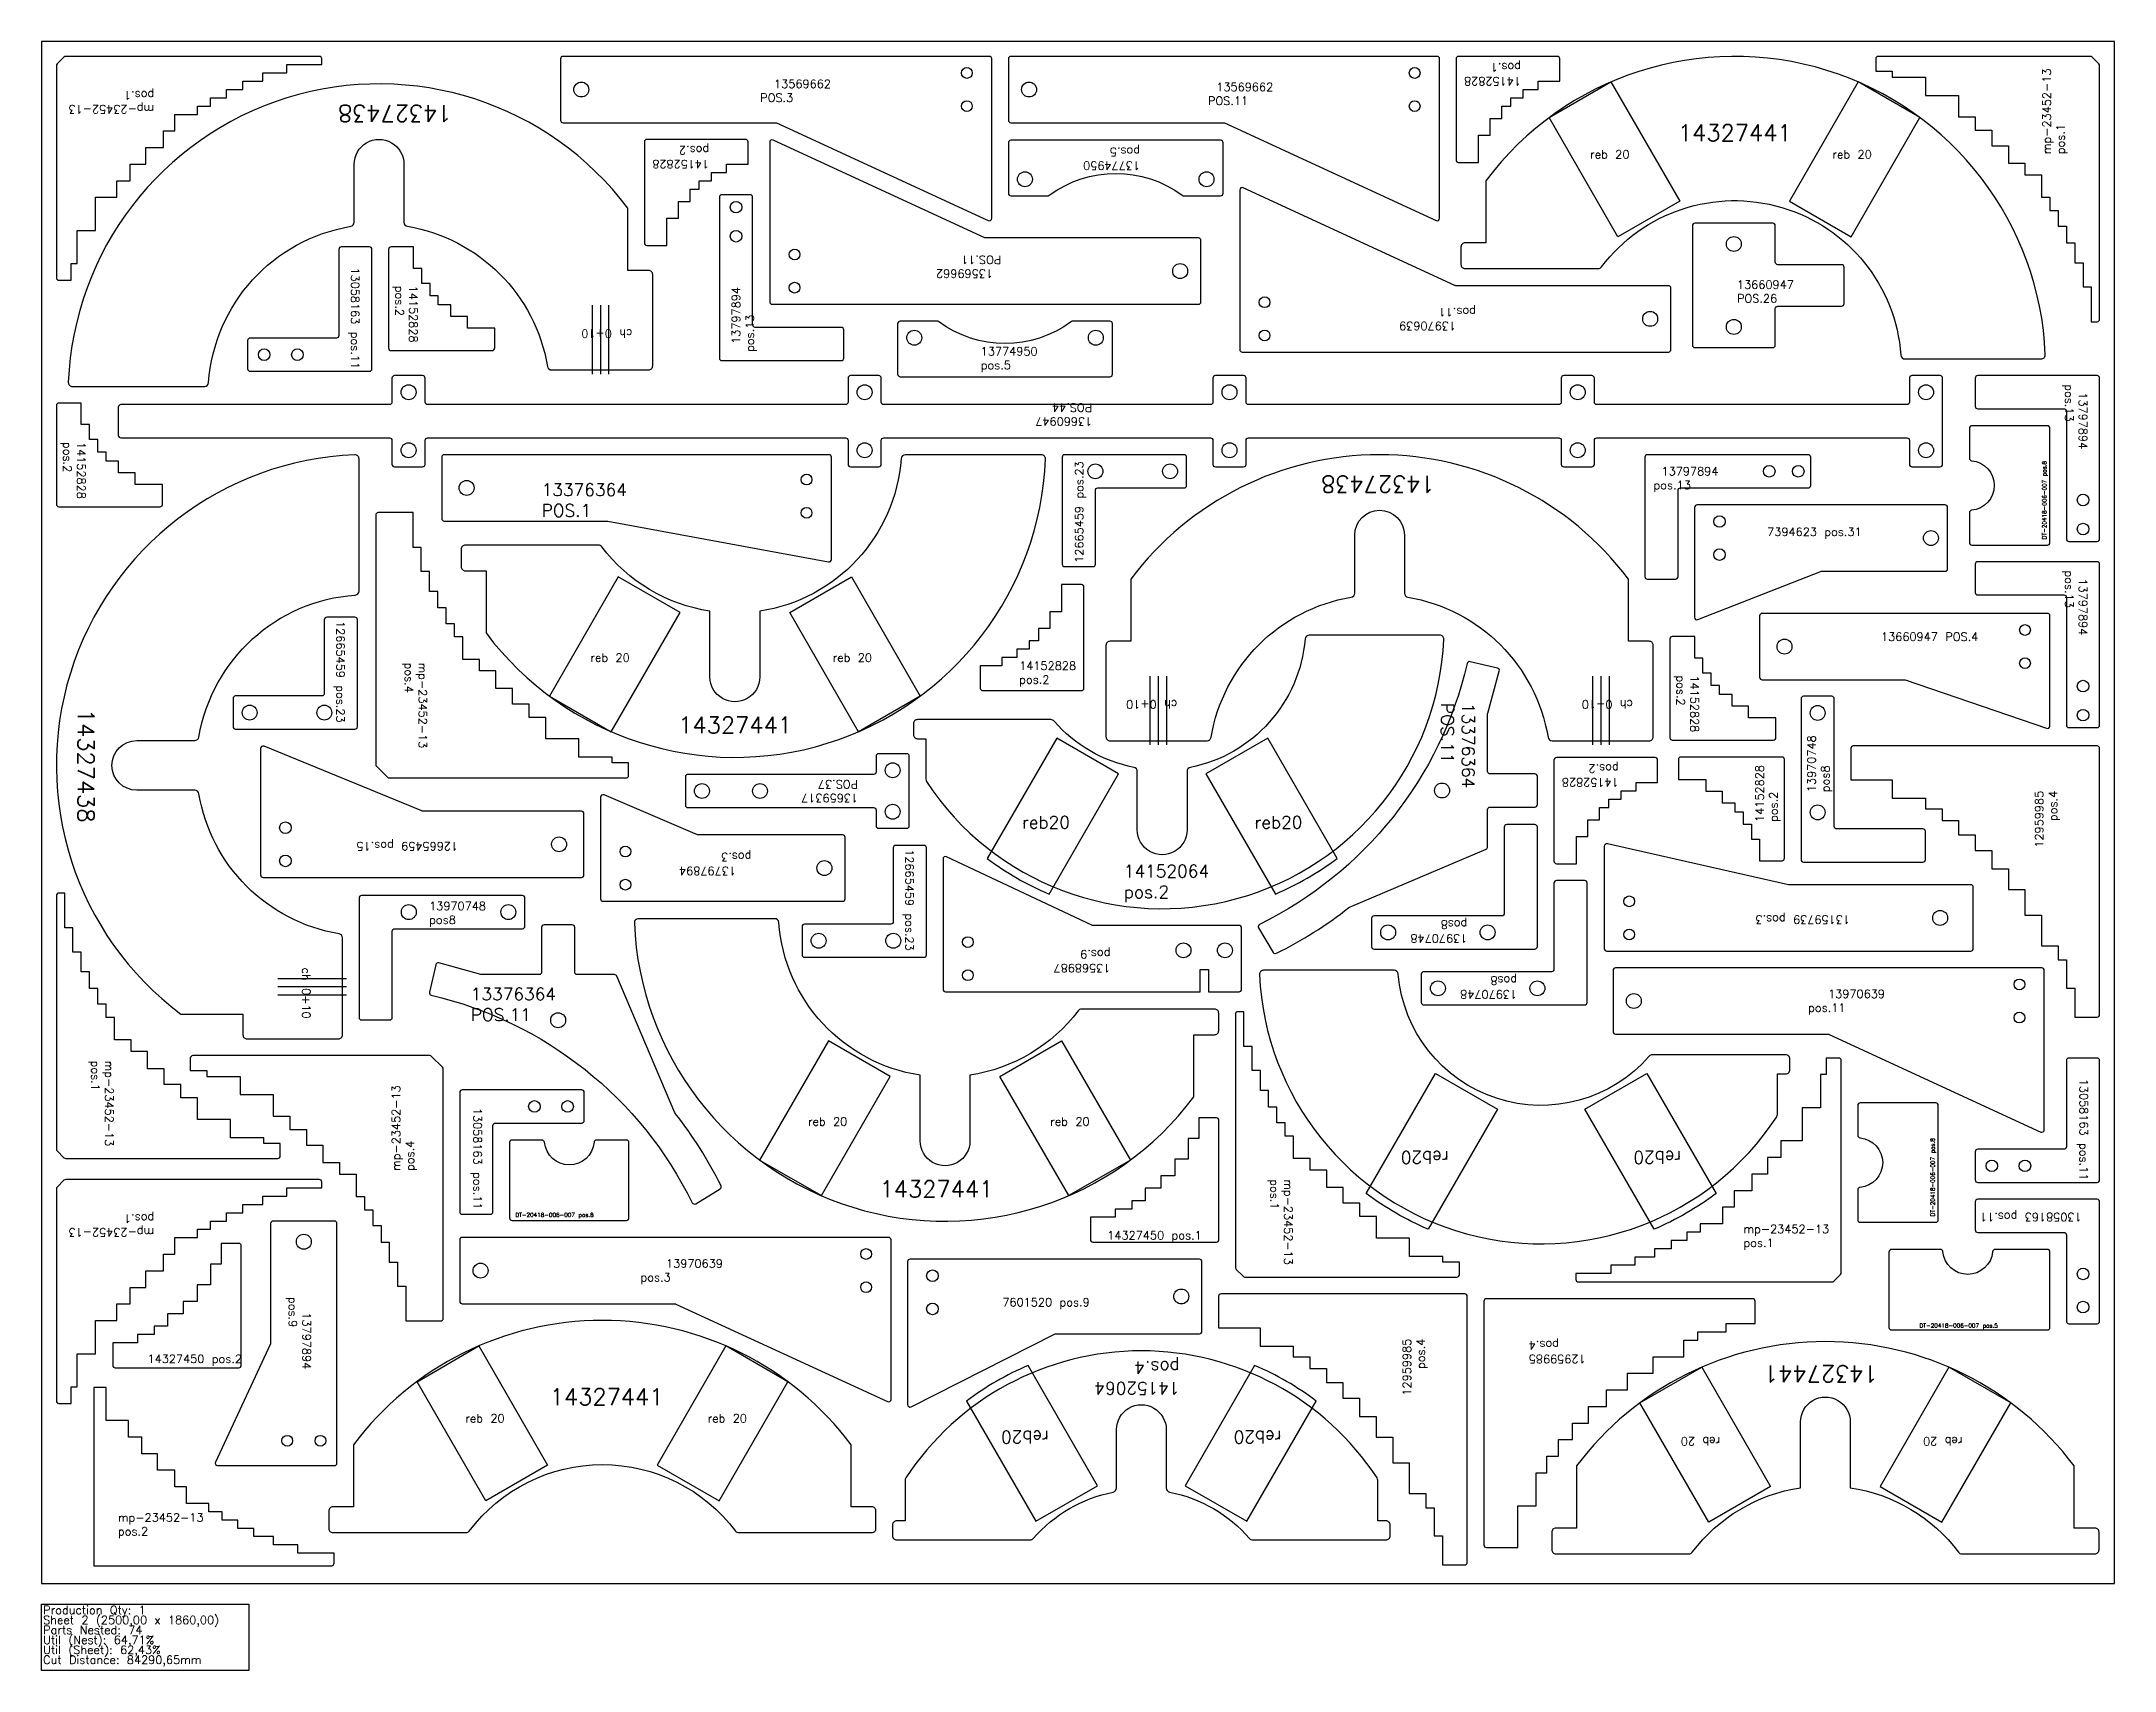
# Model space of a CAD drawing. Header units: millimetres. Extents: x 2625 to 5125, y -105 to 1860.
import ezdxf

# ---------------------------------------------------------------- set-up
doc = ezdxf.new("R2010")
doc.units = ezdxf.units.MM
for name, color, linetype in [('12665459', 7, 'Continuous'), ('13058163', 7, 'Continuous'), ('13159739', 7, 'Continuous'), ('13376364v01', 7, 'Continuous'), ('13568987v0', 7, 'Continuous'), ('13569662v0', 7, 'Continuous'), ('13660947v0', 7, 'Continuous'), ('13774950', 7, 'Continuous'), ('13797894v0', 7, 'Continuous'), ('13970639v0', 7, 'Continuous'), ('13970748', 7, 'Continuous'), ('14152064v0', 7, 'Continuous'), ('14152828', 7, 'Continuous'), ('14327438', 7, 'Continuous'), ('14327441', 7, 'Continuous'), ('14327450', 7, 'Continuous'), ('7394623', 7, 'Continuous'), ('7601520', 7, 'Continuous'), ('Chanfro', 7, 'Continuous'), ('Des.', 7, 'Continuous'), ('mp-23452-13', 7, 'Continuous'), ('Rebaixo', 6, 'Continuous'), ('sheet', 24, 'Continuous'), ('Stats', 7, 'Continuous'), ('Texto', 7, 'Continuous')]:
    doc.layers.add(name, color=color, linetype=linetype)
doc.styles.get("Standard").update_dxf_attribs({"font": 'txt.shx'})

msp = doc.modelspace()

# ---------------------------------------------------------------- texts
at = {"layer": 'Chanfro', "color": 1, "char_height": 10, "width": 61.023}
for insert, attachment_point, rotation in [((3276, 1512.6), 9, 180), ((3994.7, 1065.3), 7, 180), ((4482.6, 1065.3), 9, 180), ((2939.3, 742.9), 7, 270)]:
    msp.add_mtext('ch 0+10', dxfattribs=dict(at, insert=insert, attachment_point=attachment_point, rotation=rotation))
at = {"layer": 'Rebaixo', "color": 3, "char_height": 10}
for insert, attachment_point in [((4540, 1728.8), 3), ((4832.2, 1728.8), 3), ((3334.4, 1121.8), 3), ((3626.6, 1121.8), 3), ((3549.3, 562.2), 1), ((3841.5, 562.2), 1), ((3136.1, 204.2), 1), ((3428.3, 204.2), 1)]:
    msp.add_mtext_dynamic_manual_height_columns('reb 20', width=50.181, gutter_width=12.5, heights=[0], dxfattribs=dict(at, insert=insert, attachment_point=attachment_point))
at = {"layer": 'Rebaixo', "color": 6, "char_height": 15}
for insert, attachment_point in [((3865.2, 925.6), 3), ((4087.8, 925.6), 1)]:
    msp.add_mtext_dynamic_manual_height_columns('reb20', width=60.85, gutter_width=12.5, heights=[15.3], dxfattribs=dict(at, insert=insert, attachment_point=attachment_point))
at = {"layer": 'Rebaixo', "color": 6, "char_height": 15, "rotation": 180}
for insert, attachment_point in [((4322.2, 521.3), 7), ((4544.8, 521.3), 9), ((3840.1, 169), 1), ((4062.8, 169), 3)]:
    msp.add_mtext_dynamic_manual_height_columns('reb20', width=60.85, gutter_width=12.5, heights=[15.3], dxfattribs=dict(at, insert=insert, attachment_point=attachment_point))
at = {"layer": 'Rebaixo', "color": 3, "char_height": 10, "attachment_point": 1, "rotation": 180}
for insert in [(4649.5, 166.5), (4941.6, 166.5)]:
    msp.add_mtext_dynamic_manual_height_columns('reb 20', width=50.181, gutter_width=12.5, heights=[0], dxfattribs=dict(at, insert=insert))
at = {"layer": 'Stats', "color": 60}
for s, p in [('Sheet 2 (2500,00 x 1860,00)', (2627, -49)), ('Production Qty: 1', (2627, -37)), ('Parts Nested: 74', (2627, -61)), ('Util (Nest): 64,71%', (2627, -73)), ('Util (Sheet): 62,43%', (2627, -85)), ('Cut Distance: 84290,65mm', (2627, -97))]:
    msp.add_text(s, height=10, dxfattribs=at).set_placement(p)
at = {"layer": 'Texto', "color": 1}
for s, insert, char_height, width, attachment_point, rotation in [('14152828 pos.1', (4409.2, 1807), 10, 32.338, 1, 180), ('mp-23452-13 pos.1', (5038.2, 1724), 10, 60.76, 1, 90), ('mp-23452-13 pos.1', (2761, 1773.2), 10, 60.76, 1, 180), ('14327438', (3119.8, 1763.2), 20, 314.113, 1, 180), ('14152828 pos.2', (3430.2, 1707), 10, 32.338, 1, 180), ('13774950\\Ppos.5', (3949.8, 1705.1), 10, 54.906, 1, 180), ('{\\W1.131323; }13569662 POS.11', (3782.5, 1574.9), 10, 119.655, 1, 180), ('13058163 pos.11', (3008.3, 1587.4), 10, 135.9, 1, 270), ('14152828 pos.2', (3078.5, 1565.4), 10, 32.338, 1, 270), ('{\\W1.086889; }13797894 pos.13', (3457.6, 1485.5), 10, 114.262, 1, 90), ('{\\W2.70239; }13970639 pos.11', (4354.9, 1511.8), 10, 124.873, 1, 180), ('{\\W1.086889; }13797894 pos.13', (5092, 1446.5), 10, 114.262, 1, 270), ('13660947 POS.44', (3892.1, 1396.6), 10, 116.776, 1, 180), ('14152828 pos.2', (2678, 1376.9), 10, 32.338, 1, 270), ('12665459 pos.23', (3871.4, 1231.1), 10, 154.772, 1, 90), ('DT-20418-006-007 pos.8', (5037.8, 1259.4), 5, 136.992, 1, 90), ('14327438', (4305.4, 1315.9), 20, 314.113, 1, 180), ('{\\W1.086889; }13797894 pos.13', (5092, 1221.9), 10, 114.262, 1, 270), ('12665459 pos.23', (2990.6, 1160.9), 10, 154.772, 1, 270), ('mp-23452-13 pos.4', (3089.9, 1110.8), 10, 60.76, 1, 270), ('14152828 pos.2', (4623.6, 1095.3), 10, 32.338, 1, 270), ('13376364 POS.11', (4353.1, 1062), 15, 171.219, 1, 270), ('14327438', (2688.7, 1055), 20, 314.113, 1, 270), ('13970748\\Ppos8', (4754.6, 954.5), 10, 30.786, 1, 90), ('14152828 pos.2', (4527.1, 961.2), 10, 32.338, 1, 180), ('14152828 pos.2', (4692, 918.6), 10, 32.338, 1, 90), ('13659317 \\PPOS.37', (3609.8, 942.3), 10, 171.219, 1, 180), ('12959985 pos.4', (5029.1, 956.1), 10, 12.244, 3, 90), ('12665459 pos.15', (3127.4, 884.3), 10, 154.772, 1, 180), ('{\\W2.087768; }13797894 pos.3', (3481.1, 854.5), 10, 114.262, 1, 180), ('12665459 pos.23', (3676.8, 885.7), 10, 154.772, 1, 270), ('13970748\\Ppos8', (4344.5, 773), 10, 30.786, 1, 180), ('13159739 pos.3', (4805.9, 795.7), 10, 123.208, 1, 180), ('13568987\\Ppos.9', (3914.1, 737.2), 10, 98.541, 1, 180), ('13970748\\Ppos8', (4404.5, 705.5), 10, 30.786, 1, 180), ('mp-23452-13 pos.1', (2711.8, 630.7), 10, 60.76, 1, 270), ('13058163 pos.11', (5092.9, 608.8), 10, 135.9, 1, 270), ('mp-23452-13 pos.4', (3047.6, 497.6), 10, 60.76, 1, 90), ('13058163 pos.11', (3155.9, 573.7), 10, 135.9, 1, 270), ('DT-20418-006-007 pos.8', (4903.2, 442.7), 5, 136.992, 1, 90), ('mp-23452-13 pos.1', (4133.7, 487.6), 10, 60.76, 1, 270), ('13058163 pos.11', (5085.3, 436.9), 10, 135.9, 1, 180), ('mp-23452-13 pos.1', (2761, 418.4), 10, 60.76, 1, 180), ('{\\W2.085132; }13797894 pos.9', (2949.8, 345.6), 10, 114.262, 1, 270), ('12959985 pos.4', (4266.6, 295.2), 10, 12.244, 3, 90), ('12959985 pos.4', (4418.6, 265.7), 10, 12.244, 3, 180)]:
    msp.add_mtext(s, dxfattribs=dict(at, insert=insert, char_height=char_height, width=width, attachment_point=attachment_point, rotation=rotation))
at = {"layer": 'Texto', "color": 1, "attachment_point": 1}
for s, insert, char_height, width in [('{\\W1.88352; }13569662 POS.3', (3491.7, 1813.8), 10, 119.655), ('{\\W1.131323; }13569662 POS.11', (4031.7, 1810.1), 10, 119.655), ('13660947 POS.26', (4669.7, 1571.7), 10, 116.776), ('13774950\\Ppos.5', (3757.7, 1491.3), 10, 54.906), ('13376364 POS.1', (3228.1, 1326.8), 15, 165.283), ('{\\W1.086889; }13797894 pos.13', (4569, 1346.6), 10, 114.262), ('7394623 pos.31', (4706.1, 1273.5), 10, 176.151), ('13660947 POS.4', (4843.4, 1147), 10, 116.776), ('14152828 pos.2', (3804.1, 1112), 10, 32.338), ('13970748\\Ppos8', (3092.5, 822.2), 10, 30.786), ('13376364 POS.11', (3142.7, 718.5), 15, 171.219), ('{\\W2.70239; }13970639 pos.11', (4755.5, 716.2), 10, 124.873), ('DT-20418-006-007 pos.8', (3196.5, 447.1), 5, 136.992), ('mp-23452-13 pos.1', (4677.5, 432.6), 10, 60.76), ('14327450 pos.1', (3910.3, 425), 10, 214.027), ('{\\W3.454587; }13970639 pos.3', (3347.4, 391), 10, 124.873), ('7601520 pos.9', (3783.8, 344.3), 10, 118.423), ('\\pt70;DT-20418-006-007 pos.5', (4889.8, 313.6), 5, 136.992), ('14327450 pos.2', (2752.9, 276), 10, 214.027), ('mp-23452-13 pos.2', (2717.2, 84.6), 10, 60.76)]:
    msp.add_mtext(s, dxfattribs=dict(at, insert=insert, char_height=char_height, width=width))
at = {"layer": 'Texto', "color": 3, "char_height": 20, "width": 174.522, "attachment_point": 1}
for insert in [(4598.5, 1759.8), (3393, 1045.5), (3635.8, 485.9), (3238, 235.2)]:
    msp.add_mtext('14327441', dxfattribs=dict(at, insert=insert))
at = {"layer": 'Texto', "color": 6, "insert": (3930.2, 866.7), "char_height": 15, "width": 73.561, "attachment_point": 1}
msp.add_mtext('14152064\\Ppos.2', dxfattribs=at)
at = {"layer": 'Texto', "color": 6, "insert": (3997.7, 227.9), "char_height": 15, "width": 73.561, "attachment_point": 1, "rotation": 180}
msp.add_mtext('14152064\\Ppos.4', dxfattribs=at)
at = {"layer": 'Texto', "color": 3, "insert": (4839.7, 242.8), "char_height": 20, "width": 174.522, "attachment_point": 1, "rotation": 180}
msp.add_mtext('14327441', dxfattribs=at)

# ---------------------------------------------------------------- linework, layer by layer
at = {"color": 1}
for points in [[(4002.5, 1673.8), (4047, 1673.8, 0.414214), (4050, 1676.8), (4050, 1737.8, 0.414214), (4047, 1740.8), (3794, 1740.8, 0.414214), (3791, 1737.8), (3791, 1676.8, 0.414214), (3794, 1673.8), (3838.5, 1673.8, 0.16041), (3840.3, 1674.4, -0.329293), (4000.8, 1674.4, 0.16041)], [(3705, 1522.6), (3660.5, 1522.6, 0.414214), (3657.5, 1519.6), (3657.5, 1458.6, 0.414214), (3660.5, 1455.6), (3913.5, 1455.6, 0.414214), (3916.5, 1458.6), (3916.5, 1519.6, 0.414214), (3913.5, 1522.6), (3869, 1522.6, 0.16041), (3867.2, 1522.1, -0.329293), (3706.8, 1522.1, 0.16041)], [(3668.5, 1000.9), (3634.5, 1000.9, 0.414214), (3631.5, 997.9), (3631.5, 978.9, -0.414214), (3628.5, 975.9), (3404.5, 975.9, 0.414214), (3401.5, 972.9), (3401.5, 938.9, 0.414214), (3404.5, 935.9), (3628.5, 935.9, -0.414214), (3631.5, 932.9), (3631.5, 913.9, 0.414214), (3634.5, 910.9), (3668.5, 910.9, 0.414214), (3671.5, 913.9), (3671.5, 997.9, 0.414214)], [(2934, 36.5), (2934, 46.5), (2905, 46.5), (2905, 56.5), (2881, 56.5), (2881, 66.5), (2862, 66.5), (2862, 76.5), (2843, 76.5), (2843, 86.5), (2827, 86.5), (2827, 96.5), (2800, 96.5), (2800, 116.5), (2786, 116.5), (2786, 136.5), (2765, 136.5), (2765, 156.5), (2746, 156.5), (2746, 176.5), (2730, 176.5), (2730, 196.5), (2703, 196.5), (2703, 236.5), (2688, 236.5), (2688, 21.5), (2975, 21.5, 0.414214), (2978, 24.5), (2978, 36.5)]]:
    msp.add_lwpolyline(points, format="xyb", close=True, dxfattribs=at)
for centre in [(3651.5, 980.9), (3421.5, 955.9), (3491.5, 955.9), (3651.5, 930.9)]:
    msp.add_circle(centre, 9, dxfattribs=at)
at = {"layer": '12665459', "color": 1}
for points in [[(3859, 1226.5), (3893, 1226.5, 0.414214), (3896, 1229.5), (3896, 1318.5, -0.414214), (3899, 1321.5), (4003, 1321.5, 0.414214), (4006, 1324.5), (4006, 1358.5, 0.414214), (4003, 1361.5), (3859, 1361.5, 0.414214), (3856, 1358.5), (3856, 1229.5, 0.414214)], [(3003.1, 1165.5), (2969.1, 1165.5, 0.414214), (2966.1, 1162.5), (2966.1, 1073.5, -0.414214), (2963.1, 1070.5), (2859.1, 1070.5, 0.414214), (2856.1, 1067.5), (2856.1, 1033.5, 0.414214), (2859.1, 1030.5), (3003.1, 1030.5, 0.414214), (3006.1, 1033.5), (3006.1, 1162.5, 0.414214)], [(3084.8, 931.6, -0.097638), (3083.7, 931.8), (2893.4, 1009.9, 0.533424), (2889.2, 1007.1), (2889.2, 854.6, 0.414214), (2892.2, 851.6), (3276.2, 851.6, 0.414214), (3279.2, 854.6), (3279.2, 928.6, 0.414214), (3276.2, 931.6)], [(3689.2, 890.3), (3655.2, 890.3, 0.414214), (3652.2, 887.3), (3652.2, 798.3, -0.414214), (3649.2, 795.3), (3545.2, 795.3, 0.414214), (3542.2, 792.3), (3542.2, 758.3, 0.414214), (3545.2, 755.3), (3689.2, 755.3, 0.414214), (3692.2, 758.3), (3692.2, 887.3, 0.414214)]]:
    msp.add_lwpolyline(points, format="xyb", close=True, dxfattribs=at)
for centre, radius in [((3896, 1341.5), 9), ((3986, 1341.5), 9), ((2876.1, 1050.5), 9), ((2966.1, 1050.5), 9), ((2919.2, 911.6), 7), ((3249.2, 891.6), 9), ((2919.2, 871.6), 7), ((3562.2, 775.3), 9), ((3652.2, 775.3), 9)]:
    msp.add_circle(centre, radius, dxfattribs=at)
at = {"layer": '13058163', "color": 1}
for points in [[(3020.6, 1612.2), (2986.6, 1612.2, 0.414214), (2983.6, 1609.2), (2983.6, 1505.2, -0.414214), (2980.6, 1502.2), (2876.6, 1502.2, 0.414214), (2873.6, 1499.2), (2873.6, 1465.2, 0.414214), (2876.6, 1462.2), (3020.6, 1462.2, 0.414214), (3023.6, 1465.2), (3023.6, 1609.2, 0.414214)], [(5104, 633.8), (5070, 633.8, 0.414214), (5067, 630.8), (5067, 526.8, -0.414214), (5064, 523.8), (4960, 523.8, 0.414214), (4957, 520.8), (4957, 486.8, 0.414214), (4960, 483.8), (5104, 483.8, 0.414214), (5107, 486.8), (5107, 630.8, 0.414214)], [(3132.5, 445.4), (3166.5, 445.4, 0.414214), (3169.5, 448.4), (3169.5, 552.4, -0.414214), (3172.5, 555.4), (3276.5, 555.4, 0.414214), (3279.5, 558.4), (3279.5, 592.4, 0.414214), (3276.5, 595.4), (3132.5, 595.4, 0.414214), (3129.5, 592.4), (3129.5, 448.4, 0.414214)], [(4957, 460.4), (4957, 426.4, 0.414214), (4960, 423.4), (5064, 423.4, -0.414214), (5067, 420.4), (5067, 316.4, 0.414214), (5070, 313.4), (5104, 313.4, 0.414214), (5107, 316.4), (5107, 460.4, 0.414214), (5104, 463.4), (4960, 463.4, 0.414214)]]:
    msp.add_lwpolyline(points, format="xyb", close=True, dxfattribs=at)
for centre in [(2893.6, 1482.2), (2933.6, 1482.2), (3219.5, 575.4), (3259.5, 575.4), (4977, 503.8), (5017, 503.8), (5087, 373.4), (5087, 333.4)]:
    msp.add_circle(centre, 7, dxfattribs=at)
at = {"layer": '13159739', "color": 1}
msp.add_lwpolyline([(4954.7, 839.8, 0.414214), (4951.7, 842.8), (4732.5, 842.8, -0.055318), (4731.9, 842.9), (4513.4, 892, 0.480543), (4509.7, 889.1), (4509.7, 765.8, 0.414214), (4512.7, 762.8), (4951.7, 762.8, 0.414214), (4954.7, 765.8)], format="xyb", close=True, dxfattribs=at)
for centre, radius in [((4539.7, 822.8), 6.5), ((4914.7, 802.8), 9), ((4539.7, 782.8), 6.5)]:
    msp.add_circle(centre, radius, dxfattribs=at)
at = {"layer": '13376364v01', "color": 1}
for points in [[(3107.7, 1284.5, 0.414214), (3110.7, 1281.5), (3307.5, 1281.5, -0.04581), (3308, 1281.5), (3574.2, 1232.2, 0.468921), (3577.7, 1235.1), (3577.7, 1358.5, 0.414214), (3574.7, 1361.5), (3110.7, 1361.5, 0.414214), (3107.7, 1358.5)], [(4426, 976.5), (4372, 976.5, -0.414214), (4369, 979.5), (4369, 1049.1, -0.067841), (4369.1, 1049.9), (4383.1, 1100.5, 0.427204), (4380.9, 1104.2), (4347.9, 1111.9, 0.413377), (4344.3, 1109.6, -0.224886), (4093.9, 794.9, 0.440729), (4092.7, 790.7), (4110.5, 761.3, 0.389935), (4114.4, 760.2, 0.050716), (4201.7, 815.3, -0.065866), (4202.3, 815.7), (4367.1, 885.8, 0.30081), (4369, 888.5), (4369, 933.5, -0.414214), (4372, 936.5), (4426, 936.5, 0.414214), (4429, 939.5), (4429, 973.5, 0.414214)], [(3228.1, 791.4), (3228.1, 737.4, -0.414214), (3225.1, 734.4), (3155.5, 734.4, -0.067841), (3154.7, 734.5), (3104.1, 748.5, 0.427204), (3100.4, 746.3), (3092.8, 713.3, 0.413377), (3095, 709.7, -0.224886), (3409.7, 459.3, 0.440729), (3414, 458.1), (3443.4, 475.9, 0.389935), (3444.5, 479.8, 0.050716), (3389.4, 567, -0.065866), (3389, 567.7), (3318.9, 732.5, 0.30081), (3316.1, 734.4), (3271.1, 734.4, -0.414214), (3268.1, 737.4), (3268.1, 791.4, 0.414214), (3265.1, 794.4), (3231.1, 794.4, 0.414214)]]:
    msp.add_lwpolyline(points, format="xyb", close=True, dxfattribs=at)
for centre, radius in [((3137.7, 1321.5), 9), ((3547.7, 1331.5), 6.5), ((3547.7, 1291.5), 6.5), ((4314, 956.5), 9), ((3248.1, 679.4), 9)]:
    msp.add_circle(centre, radius, dxfattribs=at)
at = {"layer": '13568987v0', "color": 1}
msp.add_lwpolyline([(3712.2, 716.7, 0.414214), (3715.2, 713.7), (4022.2, 713.7), (4022.2, 740.7), (4032.2, 740.7), (4032.2, 713.7), (4069.2, 713.7, 0.414214), (4072.2, 716.7), (4072.2, 790.7, 0.414214), (4069.2, 793.7), (3892.9, 793.7, -0.110744), (3891.6, 793.9), (3716.5, 876.6, 0.550196), (3712.2, 873.9)], format="xyb", close=True, dxfattribs=at)
for centre, radius in [((3742.2, 773.7), 6.5), ((4002.2, 763.7), 9), ((4052.2, 763.7), 9), ((3742.2, 733.7), 6.5)]:
    msp.add_circle(centre, radius, dxfattribs=at)
at = {"layer": '13569662v0', "color": 1}
for points in [[(3251, 1765, 0.414214), (3254, 1762), (3510.4, 1762, -0.108525), (3511.6, 1761.7), (3766.8, 1644, 0.547343), (3771, 1646.7), (3771, 1839, 0.414214), (3768, 1842), (3254, 1842, 0.414214), (3251, 1839)], [(3791, 1765, 0.414214), (3794, 1762), (4050.4, 1762, -0.108525), (4051.6, 1761.7), (4306.8, 1644, 0.547343), (4311, 1646.7), (4311, 1839, 0.414214), (4308, 1842), (3794, 1842, 0.414214), (3791, 1839)], [(4023.2, 1620, 0.414214), (4020.2, 1623), (3763.8, 1623, -0.108525), (3762.6, 1623.3), (3507.4, 1741.1, 0.547343), (3503.2, 1738.3), (3503.2, 1546, 0.414214), (3506.2, 1543), (4020.2, 1543, 0.414214), (4023.2, 1546)]]:
    msp.add_lwpolyline(points, format="xyb", close=True, dxfattribs=at)
for centre, radius in [((3741, 1822), 6.5), ((4281, 1822), 6.5), ((3276, 1802), 9), ((3816, 1802), 9), ((3741, 1782), 6.5), ((4281, 1782), 6.5), ((3533.2, 1603), 6.5), ((3998.2, 1583), 9), ((3533.2, 1563), 6.5)]:
    msp.add_circle(centre, radius, dxfattribs=at)
at = {"layer": '13660947v0', "color": 1}
for points in [[(4615.9, 1637.7), (4615.9, 1493.7, 0.414214), (4618.9, 1490.7), (4712.9, 1490.7, 0.414214), (4715.9, 1493.7), (4715.9, 1537.7, -0.414214), (4718.9, 1540.7), (4795.9, 1540.7, 0.414214), (4798.9, 1543.7), (4798.9, 1587.7, 0.414214), (4795.9, 1590.7), (4718.9, 1590.7, -0.414214), (4715.9, 1593.7), (4715.9, 1637.7, 0.414214), (4712.9, 1640.7), (4618.9, 1640.7, 0.414214)], [(4877.7, 1453.9), (4877.7, 1424.9, -0.414214), (4874.7, 1421.9), (4500.7, 1421.9, -0.414214), (4497.7, 1424.9), (4497.7, 1453.9, 0.414214), (4494.7, 1456.9), (4460.7, 1456.9, 0.414214), (4457.7, 1453.9), (4457.7, 1424.9, -0.414214), (4454.7, 1421.9), (4080.7, 1421.9, -0.414214), (4077.7, 1424.9), (4077.7, 1453.9, 0.414214), (4074.7, 1456.9), (4040.7, 1456.9, 0.414214), (4037.7, 1453.9), (4037.7, 1424.9, -0.414214), (4034.7, 1421.9), (3640.7, 1421.9, -0.414214), (3637.7, 1424.9), (3637.7, 1453.9, 0.414214), (3634.7, 1456.9), (3600.7, 1456.9, 0.414214), (3597.7, 1453.9), (3597.7, 1424.9, -0.414214), (3594.7, 1421.9), (3090.7, 1421.9, -0.414214), (3087.7, 1424.9), (3087.7, 1453.9, 0.414214), (3084.7, 1456.9), (3050.7, 1456.9, 0.414214), (3047.7, 1453.9), (3047.7, 1424.9, -0.414214), (3044.7, 1421.9), (2720.7, 1421.9, 0.414214), (2717.7, 1418.9), (2717.7, 1384.9, 0.414214), (2720.7, 1381.9), (3044.7, 1381.9, -0.414214), (3047.7, 1378.9), (3047.7, 1349.9, 0.414214), (3050.7, 1346.9), (3084.7, 1346.9, 0.414214), (3087.7, 1349.9), (3087.7, 1378.9, -0.414214), (3090.7, 1381.9), (3594.7, 1381.9, -0.414214), (3597.7, 1378.9), (3597.7, 1349.9, 0.414214), (3600.7, 1346.9), (3634.7, 1346.9, 0.414214), (3637.7, 1349.9), (3637.7, 1378.9, -0.414214), (3640.7, 1381.9), (4034.7, 1381.9, -0.414214), (4037.7, 1378.9), (4037.7, 1349.9, 0.414214), (4040.7, 1346.9), (4074.7, 1346.9, 0.414214), (4077.7, 1349.9), (4077.7, 1378.9, -0.414214), (4080.7, 1381.9), (4454.7, 1381.9, -0.414214), (4457.7, 1378.9), (4457.7, 1349.9, 0.414214), (4460.7, 1346.9), (4494.7, 1346.9, 0.414214), (4497.7, 1349.9), (4497.7, 1378.9, -0.414214), (4500.7, 1381.9), (4874.7, 1381.9, -0.414214), (4877.7, 1378.9), (4877.7, 1349.9, 0.414214), (4880.7, 1346.9), (4914.7, 1346.9, 0.414214), (4917.7, 1349.9), (4917.7, 1453.9, 0.414214), (4914.7, 1456.9), (4880.7, 1456.9, 0.414214)], [(4871.5, 1090.1, -0.082762), (4872.5, 1090), (5043, 1031.5, 0.514618), (5047, 1034.3), (5047, 1167.1, 0.414214), (5044, 1170.1), (4700, 1170.1, 0.414214), (4697, 1167.1), (4697, 1093.1, 0.414214), (4700, 1090.1)]]:
    msp.add_lwpolyline(points, format="xyb", close=True, dxfattribs=at)
for centre, radius in [((4665.9, 1615.7), 9), ((4665.9, 1515.7), 9), ((3067.7, 1436.9), 9), ((3617.7, 1436.9), 9), ((4057.7, 1436.9), 9), ((4477.7, 1436.9), 9), ((4897.7, 1436.9), 9), ((3067.7, 1366.9), 9), ((3617.7, 1366.9), 9), ((4057.7, 1366.9), 9), ((4477.7, 1366.9), 9), ((4897.7, 1366.9), 9), ((5017, 1150.1), 6.5), ((4727, 1130.1), 9), ((5017, 1110.1), 6.5)]:
    msp.add_circle(centre, radius, dxfattribs=at)
at = {"layer": '13774950', "color": 1}
for centre in [(3811, 1693.8), (4030, 1693.8), (3677.5, 1502.6), (3896.5, 1502.6)]:
    msp.add_circle(centre, 9, dxfattribs=at)
at = {"layer": '13797894v0', "color": 1}
for points in [[(3592.6, 1478.1), (3592.6, 1512.1, 0.414214), (3589.6, 1515.1), (3485.6, 1515.1, -0.414214), (3482.6, 1518.1), (3482.6, 1672.1, 0.414214), (3479.6, 1675.1), (3445.6, 1675.1, 0.414214), (3442.6, 1672.1), (3442.6, 1478.1, 0.414214), (3445.6, 1475.1), (3589.6, 1475.1, 0.414214)], [(4957, 1453.9), (4957, 1419.9, 0.414214), (4960, 1416.9), (5064, 1416.9, -0.414214), (5067, 1413.9), (5067, 1259.9, 0.414214), (5070, 1256.9), (5104, 1256.9, 0.414214), (5107, 1259.9), (5107, 1453.9, 0.414213), (5104, 1456.9), (4960, 1456.9, 0.414214)], [(4561.6, 1211.5), (4595.6, 1211.5, 0.414214), (4598.6, 1214.5), (4598.6, 1318.5, -0.414214), (4601.6, 1321.5), (4755.6, 1321.5, 0.414214), (4758.6, 1324.5), (4758.6, 1358.5, 0.414214), (4755.6, 1361.5), (4561.6, 1361.5, 0.414214), (4558.6, 1358.5), (4558.6, 1214.5, 0.414214)], [(4957, 1229.4), (4957, 1195.4, 0.414214), (4960, 1192.4), (5064, 1192.4, -0.414214), (5067, 1189.4), (5067, 1035.4, 0.414214), (5070, 1032.4), (5104, 1032.4, 0.414214), (5107, 1035.4), (5107, 1229.4, 0.414214), (5104, 1232.4), (4960, 1232.4, 0.414214)], [(3594.2, 899.9, 0.414214), (3591.2, 902.9), (3417.4, 902.9, -0.100921), (3416.2, 903.2), (3303.4, 951.2, 0.537608), (3299.2, 948.4), (3299.2, 825.9, 0.414214), (3302.2, 822.9), (3591.2, 822.9, 0.414214), (3594.2, 825.9)], [(2904.4, 437.2, 0.414214), (2901.4, 434.2), (2901.4, 290.4, -0.109518), (2901.2, 289.1), (2834.7, 146.5, 0.548619), (2837.4, 142.2), (2978.4, 142.2, 0.414214), (2981.4, 145.2), (2981.4, 434.2, 0.414214), (2978.4, 437.2)]]:
    msp.add_lwpolyline(points, format="xyb", close=True, dxfattribs=at)
for centre, radius in [((3462.6, 1660.1), 7), ((3462.6, 1625.1), 7), ((4708.6, 1341.5), 7), ((4743.6, 1341.5), 7), ((5087, 1306.9), 7), ((5087, 1271.9), 7), ((5087, 1082.4), 7), ((5087, 1047.4), 7), ((3329.2, 882.9), 6.5), ((3569.2, 862.9), 9), ((3329.2, 842.9), 6.5), ((2941.4, 412.2), 9), ((2921.4, 172.2), 6.5), ((2961.4, 172.2), 6.5)]:
    msp.add_circle(centre, radius, dxfattribs=at)
at = {"layer": '13970639v0', "color": 1}
for points in [[(4590, 1562.4, 0.414214), (4587, 1565.4), (4330.7, 1565.4, -0.108525), (4329.4, 1565.7), (4074.3, 1683.5, 0.547343), (4070, 1680.7), (4070, 1488.4, 0.414214), (4073, 1485.4), (4587, 1485.4, 0.414214), (4590, 1488.4)], [(4520.3, 665.6, 0.414214), (4523.3, 662.6), (4779.6, 662.6, -0.108525), (4780.9, 662.3), (5036, 544.5, 0.547343), (5040.3, 547.3), (5040.3, 739.6, 0.414214), (5037.3, 742.6), (4523.3, 742.6, 0.414214), (4520.3, 739.6)], [(3129.5, 340.4, 0.414214), (3132.5, 337.4), (3388.8, 337.4, -0.108525), (3390.1, 337.1), (3645.2, 219.4, 0.547343), (3649.5, 222.1), (3649.5, 414.4, 0.414214), (3646.5, 417.4), (3132.5, 417.4, 0.414214), (3129.5, 414.4)]]:
    msp.add_lwpolyline(points, format="xyb", close=True, dxfattribs=at)
for centre, radius in [((4100, 1545.4), 6.5), ((4565, 1525.4), 9), ((4100, 1505.4), 6.5), ((5010.3, 722.6), 6.5), ((4545.3, 702.6), 9), ((5010.3, 682.6), 6.5), ((3619.5, 397.4), 6.5), ((3154.5, 377.4), 9), ((3619.5, 357.4), 6.5)]:
    msp.add_circle(centre, radius, dxfattribs=at)
at = {"layer": '13970748', "color": 1}
for points in [[(4787, 913.1), (4787, 1067.1, 0.414214), (4784, 1070.1), (4750, 1070.1, 0.414214), (4747, 1067.1), (4747, 873.1, 0.414214), (4750, 870.1), (4894, 870.1, 0.414214), (4897, 873.1), (4897, 907.1, 0.414214), (4894, 910.1), (4790, 910.1, -0.414214)], [(4386, 805.3), (4232, 805.3, 0.414214), (4229, 802.3), (4229, 768.3, 0.414214), (4232, 765.3), (4426, 765.3, 0.414214), (4429, 768.3), (4429, 912.3, 0.414214), (4426, 915.3), (4392, 915.3, 0.414214), (4389, 912.3), (4389, 808.3, -0.414214)], [(3051, 789.8), (3205, 789.8, 0.414214), (3208, 792.8), (3208, 826.8, 0.414214), (3205, 829.8), (3011, 829.8, 0.414214), (3008, 826.8), (3008, 682.8, 0.414214), (3011, 679.8), (3045, 679.8, 0.414214), (3048, 682.8), (3048, 786.8, -0.414214)], [(4446, 737.9), (4292, 737.9, 0.414214), (4289, 734.9), (4289, 700.9, 0.414214), (4292, 697.9), (4486, 697.9, 0.414214), (4489, 700.9), (4489, 844.9, 0.414214), (4486, 847.9), (4452, 847.9, 0.414214), (4449, 844.9), (4449, 740.9, -0.414214)]]:
    msp.add_lwpolyline(points, format="xyb", close=True, dxfattribs=at)
for centre in [(4767, 1050.1), (4767, 930.1), (3068, 809.8), (3188, 809.8), (4249, 785.3), (4369, 785.3), (4309, 717.9), (4429, 717.9)]:
    msp.add_circle(centre, 9, dxfattribs=at)
at = {"layer": '14152064v0', "color": 6}
for points in [[(4311.2, 1144), (4153.9, 1144, 0.389713), (4148.9, 1139.4, -0.333752), (4010.5, 984.3, 0.357363), (4006.5, 979.4), (4006.5, 909, -1.000005), (3946.5, 909), (3946.5, 979.4, 0.357363), (3942.5, 984.3, -0.165394), (3846.1, 1040.2, 0.216689), (3842.4, 1042), (3681.5, 1042, 0.414214), (3676.5, 1037), (3676.5, 1024, 0.414214), (3681.5, 1019), (3691.5, 1019), (3691.5, 970, 0.146324), (3692.3, 967.3, 0.727443), (4316.2, 1138.7, 0.427394)], [(4093.9, 734.4, 0.727443), (4717.7, 563, 0.146324), (4718.5, 565.8), (4718.5, 614.7), (4728.5, 614.7, 0.414214), (4733.5, 619.7), (4733.5, 632.7, 0.414214), (4728.5, 637.7), (4567.7, 637.7, 0.216689), (4563.9, 636, -0.662334), (4261.1, 735.1, 0.389713), (4256.2, 739.7), (4098.9, 739.7, 0.427394)], [(3985.5, 110.3, -0.165394), (4081.8, 54.4, 0.216689), (4085.6, 52.6), (4246.4, 52.6, 0.414214), (4251.4, 57.6), (4251.4, 70.6, 0.414214), (4246.4, 75.6), (4236.4, 75.6), (4236.4, 124.6, 0.146324), (4235.6, 127.3, 0.539587), (3667.3, 127.3, 0.146324), (3666.4, 124.6), (3666.4, 75.6), (3656.4, 75.6, 0.414214), (3651.4, 70.6), (3651.4, 57.6, 0.414214), (3656.4, 52.6), (3817.3, 52.6, 0.216689), (3821.1, 54.4, -0.165394), (3917.4, 110.3, 0.357363), (3921.4, 115.2), (3921.4, 185.6, -1.000005), (3981.4, 185.6), (3981.4, 115.2, 0.357363)]]:
    msp.add_lwpolyline(points, format="xyb", close=True, dxfattribs=at)
at = {"layer": '14152828', "color": 1}
for points in [[(4456, 1812), (4456, 1839, 0.414214), (4453, 1842), (4334, 1842, 0.414214), (4331, 1839), (4331, 1717, 0.414214), (4334, 1714), (4358, 1714), (4358, 1747), (4372, 1747), (4372, 1767), (4386, 1767), (4386, 1782), (4397, 1782), (4397, 1792), (4412, 1792), (4412, 1802), (4430, 1802), (4430, 1812)], [(3477.1, 1711.9), (3477.1, 1738.9, 0.414214), (3474.1, 1741.9), (3355.1, 1741.9, 0.414214), (3352.1, 1738.9), (3352.1, 1616.9, 0.414214), (3355.1, 1613.9), (3379.1, 1613.9), (3379.1, 1646.9), (3393.1, 1646.9), (3393.1, 1666.9), (3407.1, 1666.9), (3407.1, 1681.9), (3418.1, 1681.9), (3418.1, 1691.9), (3433.1, 1691.9), (3433.1, 1701.9), (3451.1, 1701.9), (3451.1, 1711.9)], [(3073.6, 1612.2), (3046.6, 1612.2, 0.414214), (3043.6, 1609.2), (3043.6, 1490.2, 0.414214), (3046.6, 1487.2), (3168.6, 1487.2, 0.414214), (3171.6, 1490.2), (3171.6, 1514.2), (3138.6, 1514.2), (3138.6, 1528.2), (3118.6, 1528.2), (3118.6, 1542.2), (3103.6, 1542.2), (3103.6, 1553.2), (3093.6, 1553.2), (3093.6, 1568.2), (3083.6, 1568.2), (3083.6, 1586.2), (3073.6, 1586.2)], [(2673, 1423.8), (2646, 1423.8, 0.414214), (2643, 1420.8), (2643, 1301.8, 0.414214), (2646, 1298.8), (2768, 1298.8, 0.414214), (2771, 1301.8), (2771, 1325.8), (2738, 1325.8), (2738, 1339.8), (2718, 1339.8), (2718, 1353.8), (2703, 1353.8), (2703, 1364.8), (2693, 1364.8), (2693, 1379.8), (2683, 1379.8), (2683, 1397.8), (2673, 1397.8)], [(3757.2, 1107), (3757.2, 1080, 0.414214), (3760.2, 1077), (3879.2, 1077, 0.414214), (3882.2, 1080), (3882.2, 1202, 0.414214), (3879.2, 1205), (3855.2, 1205), (3855.2, 1172), (3841.2, 1172), (3841.2, 1152), (3827.2, 1152), (3827.2, 1137), (3816.2, 1137), (3816.2, 1127), (3801.2, 1127), (3801.2, 1117), (3783.2, 1117), (3783.2, 1107)], [(4618.7, 1142.2), (4591.7, 1142.2, 0.414214), (4588.7, 1139.2), (4588.7, 1020.2, 0.414214), (4591.7, 1017.2), (4713.7, 1017.2, 0.414214), (4716.7, 1020.2), (4716.7, 1044.2), (4683.7, 1044.2), (4683.7, 1058.2), (4663.7, 1058.2), (4663.7, 1072.2), (4648.7, 1072.2), (4648.7, 1083.2), (4638.7, 1083.2), (4638.7, 1098.2), (4628.7, 1098.2), (4628.7, 1116.2), (4618.7, 1116.2)], [(4574, 966.2), (4574, 993.2, 0.414214), (4571, 996.2), (4452, 996.2, 0.414214), (4449, 993.2), (4449, 871.2, 0.414214), (4452, 868.2), (4476, 868.2), (4476, 901.2), (4490, 901.2), (4490, 921.2), (4504, 921.2), (4504, 936.2), (4515, 936.2), (4515, 946.2), (4530, 946.2), (4530, 956.2), (4548, 956.2), (4548, 966.2)], [(4697, 871.8), (4724, 871.8, 0.414214), (4727, 874.8), (4727, 993.8, 0.414214), (4724, 996.8), (4602, 996.8, 0.414214), (4599, 993.8), (4599, 969.8), (4632, 969.8), (4632, 955.8), (4652, 955.8), (4652, 941.8), (4667, 941.8), (4667, 930.8), (4677, 930.8), (4677, 915.8), (4687, 915.8), (4687, 897.8), (4697, 897.8)]]:
    msp.add_lwpolyline(points, format="xyb", close=True, dxfattribs=at)
at = {"layer": '14327438', "color": 1}
for points in [[(2997.9, 1637, 0.366204), (3002.1, 1641.9), (3002.1, 1711.8, -1.000006), (3062.1, 1711.8), (3062.1, 1641.9, 0.366204), (3066.3, 1637, -0.319639), (3235.2, 1468, 0.366204), (3240.2, 1463.8), (3357.1, 1463.8, 0.414214), (3362.1, 1468.8), (3362.1, 1578.8, 0.414214), (3357.1, 1583.8), (3332.1, 1583.8), (3332.1, 1658.8, 0.705466), (2657.4, 1449, 0.426141), (2662.4, 1443.8), (2821.6, 1443.8, 0.393524), (2826.6, 1448.5, -0.34616)], [(3003.4, 1192.3, 0.393524), (3008, 1197.3), (3008, 1356.5, 0.426141), (3002.8, 1361.5, 0.705466), (2793, 686.8), (2868, 686.8), (2868, 661.8, 0.414214), (2873, 656.8), (2983, 656.8, 0.414214), (2988, 661.8), (2988, 778.7, 0.366204), (2983.9, 783.6, -0.319639), (2814.9, 952.6, 0.366204), (2810, 956.8), (2740, 956.8, -0.999985), (2740, 1016.8), (2810, 1016.8, 0.366204), (2814.9, 1021, -0.34616)], [(4446.7, 1016.5), (4563.7, 1016.5, 0.414214), (4568.7, 1021.5), (4568.7, 1131.5, 0.414214), (4563.7, 1136.5), (4538.7, 1136.5), (4538.7, 1211.5, 0.5), (3938.7, 1211.5), (3938.7, 1136.5), (3913.7, 1136.5, 0.414214), (3908.7, 1131.5), (3908.7, 1021.5, 0.414214), (3913.7, 1016.5), (4030.6, 1016.5, 0.366204), (4035.5, 1020.7, -0.319639), (4204.5, 1189.7, 0.366204), (4208.7, 1194.6), (4208.7, 1264.5, -0.999985), (4268.7, 1264.5), (4268.7, 1194.6, 0.366204), (4272.8, 1189.7, -0.319639), (4441.8, 1020.7, 0.366204)]]:
    msp.add_lwpolyline(points, format="xyb", close=True, dxfattribs=at)
at = {"layer": '14327441', "color": 3}
for points in [[(4366.8, 1692), (4366.8, 1617), (4341.8, 1617, 0.414214), (4336.8, 1612), (4336.8, 1591, 0.414214), (4341.8, 1586), (4502.3, 1586, 0.235427), (4506.3, 1588, -0.692531), (4867.3, 1481.6, 0.393025), (4872.2, 1477), (5036.5, 1477, 0.426141), (5041.5, 1482.2, 0.705466)], [(3661.7, 1356.9, -0.350394), (3491.2, 1172.8), (3491.2, 1093.5, -1.000017), (3431.2, 1093.5), (3431.2, 1172.8, -0.196225), (3300.7, 1250.5, 0.235427), (3296.7, 1252.5), (3136.2, 1252.5, 0.414214), (3131.2, 1247.5), (3131.2, 1226.5, 0.414214), (3136.2, 1221.5), (3161.2, 1221.5), (3161.2, 1146.5, 0.705466), (3835.9, 1356.3, 0.426141), (3830.9, 1361.5), (3666.7, 1361.5, 0.393025)], [(3514.2, 797.3, 0.393025), (3509.2, 801.9), (3345, 801.9, 0.426141), (3340, 796.7, 0.705466), (4014.7, 586.9), (4014.7, 661.9), (4039.7, 661.9, 0.414214), (4044.7, 666.9), (4044.7, 687.9, 0.414214), (4039.7, 692.9), (3879.2, 692.9, 0.235427), (3875.2, 690.9, -0.196225), (3744.7, 613.2), (3744.7, 533.9, -1.000017), (3684.7, 533.9), (3684.7, 613.2, -0.350394)], [(2971.4, 66.4, 0.414214), (2976.4, 61.4), (3136.9, 61.4, 0.235427), (3140.9, 63.3, -0.498483), (3462, 63.3, 0.235427), (3465.9, 61.4), (3626.4, 61.4, 0.414214), (3631.4, 66.4), (3631.4, 87.4, 0.414214), (3626.4, 92.4), (3601.4, 92.4), (3601.4, 167.4, 0.5), (3001.4, 167.4), (3001.4, 92.4), (2976.4, 92.4, 0.414214), (2971.4, 87.4)], [(4940.8, 35.8), (5101.3, 35.8, 0.414214), (5106.3, 40.8), (5106.3, 61.8, 0.414214), (5101.3, 66.8), (5076.3, 66.8), (5076.3, 141.8, 0.5), (4476.3, 141.8), (4476.3, 66.8), (4451.3, 66.8, 0.414214), (4446.3, 61.8), (4446.3, 40.8, 0.414214), (4451.3, 35.8), (4611.8, 35.8, 0.235427), (4615.8, 37.8, -0.196225), (4746.3, 115.5), (4746.3, 194.8, -1.000006), (4806.3, 194.8), (4806.3, 115.5, -0.196225), (4936.8, 37.8, 0.235427)]]:
    msp.add_lwpolyline(points, format="xyb", close=True, dxfattribs=at)
at = {"layer": '14327450', "color": 1}
for points in [[(3889.9, 414.7, 0.414214), (3892.9, 411.7), (4041.9, 411.7, 0.414214), (4044.9, 414.7), (4044.9, 558.7, 0.414214), (4041.9, 561.7), (4020.9, 561.7), (4020.9, 536.7), (4007.9, 536.7), (4007.9, 511.7), (3991.9, 511.7), (3991.9, 491.7), (3974.9, 491.7), (3974.9, 476.7), (3955.9, 476.7), (3955.9, 461.7), (3939.9, 461.7), (3939.9, 451.7), (3919.9, 451.7), (3919.9, 441.7), (3889.9, 441.7)], [(2862.9, 260.2, 0.414214), (2865.9, 263.2), (2865.9, 407.2, 0.414214), (2862.9, 410.2), (2841.9, 410.2), (2841.9, 385.2), (2828.9, 385.2), (2828.9, 360.2), (2812.9, 360.2), (2812.9, 340.2), (2795.9, 340.2), (2795.9, 325.2), (2776.9, 325.2), (2776.9, 310.2), (2760.9, 310.2), (2760.9, 300.2), (2740.9, 300.2), (2740.9, 290.2), (2710.9, 290.2), (2710.9, 263.2, 0.414214), (2713.9, 260.2)]]:
    msp.add_lwpolyline(points, format="xyb", close=True, dxfattribs=at)
at = {"layer": '7394623', "color": 1}
msp.add_lwpolyline([(4920.6, 1301), (4621.6, 1301, 0.414214), (4618.6, 1298), (4618.6, 1165.4, 0.528428), (4622.6, 1162.6), (4771.6, 1221), (4920.6, 1221, 0.414214), (4923.6, 1224), (4923.6, 1298, 0.414214)], format="xyb", close=True, dxfattribs=at)
for centre, radius in [((4648.6, 1281), 7), ((4903.6, 1261), 9), ((4648.6, 1241), 7)]:
    msp.add_circle(centre, radius, dxfattribs=at)
at = {"layer": '7601520', "color": 1}
msp.add_lwpolyline([(3669.5, 215.9, 0.544092), (3673.7, 213.1), (3847.5, 301.2), (4021.5, 301.2, 0.414214), (4024.5, 304.2), (4024.5, 388.2, 0.414214), (4021.5, 391.2), (3672.5, 391.2, 0.414214), (3669.5, 388.2)], format="xyb", close=True, dxfattribs=at)
for centre, radius in [((3699.5, 371.2), 7), ((3999.5, 346.2), 9), ((3699.5, 331.2), 7)]:
    msp.add_circle(centre, radius, dxfattribs=at)
at = {"layer": 'Chanfro', "color": 1}
for p, q in [((3289, 1541.8), (3289, 1458.8)), ((3299, 1541.8), (3299, 1458.8)), ((3309, 1541.8), (3309, 1458.8)), ((3961.7, 1094.5), (3961.7, 1011.5)), ((3971.7, 1094.5), (3971.7, 1011.5)), ((3981.7, 1094.5), (3981.7, 1011.5)), ((4495.6, 1094.5), (4495.6, 1011.5)), ((4505.6, 1094.5), (4505.6, 1011.5)), ((4515.6, 1094.5), (4515.6, 1011.5)), ((2910, 729.9), (2993, 729.9)), ((2910, 719.9), (2993, 719.9)), ((2910, 709.9), (2993, 709.9))]:
    msp.add_line(p, q, dxfattribs=at)
at = {"layer": 'Des.', "color": 1}
for points in [[(4953, 1396.4, 0.414214), (4950, 1393.4), (4950, 1357.3, 0.387795), (4952.7, 1354.3, -0.912871), (4952.7, 1294.5, 0.387795), (4950, 1291.6), (4950, 1255.4, 0.414214), (4953, 1252.4), (5044, 1252.4, 0.414214), (5047, 1255.4), (5047, 1393.4, 0.414214), (5044, 1396.4)], [(5077, 683.2), (5104, 683.2, 0.414214), (5107, 686.2), (5107, 1007.2, 0.414214), (5104, 1010.2), (4810, 1010.2, 0.414214), (4807, 1007.2), (4807, 969.2), (4857, 969.2), (4857, 947.2), (4897, 947.2), (4897, 934.2), (4917, 934.2), (4917, 920.2), (4937, 920.2), (4937, 903.2), (4957, 903.2), (4957, 884.2), (4977, 884.2), (4977, 862.2), (4997, 862.2), (4997, 837.2), (5017, 837.2), (5017, 806.2), (5037, 806.2), (5037, 769.2), (5057, 769.2), (5057, 752.2), (5067, 752.2), (5067, 718.2), (5077, 718.2)], [(4818.4, 579.7, 0.414214), (4815.4, 576.7), (4815.4, 540.6, 0.387795), (4818.1, 537.6, -0.912871), (4818.1, 477.8, 0.387795), (4815.4, 474.8), (4815.4, 438.7, 0.414214), (4818.4, 435.7), (4909.4, 435.7, 0.414214), (4912.4, 438.7), (4912.4, 576.7, 0.414214), (4909.4, 579.7)], [(3333.5, 531.9, 0.414214), (3330.5, 534.9), (3294.3, 534.9, 0.387795), (3291.4, 532.2, -0.912871), (3231.6, 532.2, 0.387795), (3228.6, 534.9), (3192.5, 534.9, 0.414214), (3189.5, 531.9), (3189.5, 440.9, 0.414214), (3192.5, 437.9), (3330.5, 437.9, 0.414214), (3333.5, 440.9)], [(4980.9, 402.9, 0.387795), (4977.9, 400.1, -0.912871), (4918.1, 400.1, 0.387795), (4915.1, 402.9), (4856, 402.9, 0.414214), (4853, 399.9), (4853, 308.9, 0.414214), (4856, 305.9), (5044, 305.9, 0.414214), (5047, 308.9), (5047, 399.9, 0.414214), (5044, 402.9)], [(4314.5, 22.4), (4341.5, 22.4, 0.414214), (4344.5, 25.4), (4344.5, 346.4, 0.414214), (4341.5, 349.4), (4047.5, 349.4, 0.414214), (4044.5, 346.4), (4044.5, 308.4), (4094.5, 308.4), (4094.5, 286.4), (4134.5, 286.4), (4134.5, 273.4), (4154.5, 273.4), (4154.5, 259.4), (4174.5, 259.4), (4174.5, 242.4), (4194.5, 242.4), (4194.5, 223.4), (4214.5, 223.4), (4214.5, 201.4), (4234.5, 201.4), (4234.5, 176.4), (4254.5, 176.4), (4254.5, 145.4), (4274.5, 145.4), (4274.5, 108.4), (4294.5, 108.4), (4294.5, 91.4), (4304.5, 91.4), (4304.5, 57.4), (4314.5, 57.4)], [(4691.5, 313.5), (4691.5, 340.5, 0.414214), (4688.5, 343.5), (4367.5, 343.5, 0.414214), (4364.5, 340.5), (4364.5, 46.5, 0.414214), (4367.5, 43.5), (4405.5, 43.5), (4405.5, 93.5), (4427.5, 93.5), (4427.5, 133.5), (4440.5, 133.5), (4440.5, 153.5), (4454.5, 153.5), (4454.5, 173.5), (4471.5, 173.5), (4471.5, 193.5), (4490.5, 193.5), (4490.5, 213.5), (4512.5, 213.5), (4512.5, 233.5), (4537.5, 233.5), (4537.5, 253.5), (4568.5, 253.5), (4568.5, 273.5), (4605.5, 273.5), (4605.5, 293.5), (4622.5, 293.5), (4622.5, 303.5), (4656.5, 303.5), (4656.5, 313.5)]]:
    msp.add_lwpolyline(points, format="xyb", close=True, dxfattribs=at)
at = {"layer": 'mp-23452-13', "color": 1}
for points in [[(2963, 1832), (2963, 1839, 0.414214), (2960, 1842), (2654.2, 1842, 0.198912), (2652.1, 1841.1), (2643.9, 1832.9, 0.198912), (2643, 1830.8), (2643, 1575, 0.414214), (2646, 1572), (2661, 1572), (2661, 1592), (2668, 1592), (2668, 1632), (2690, 1632), (2690, 1672), (2716, 1672), (2716, 1692), (2732, 1692), (2732, 1712), (2751, 1712), (2751, 1732), (2772, 1732), (2772, 1752), (2786, 1752), (2786, 1772), (2813, 1772), (2813, 1782), (2829, 1782), (2829, 1792), (2848, 1792), (2848, 1802), (2868, 1802), (2868, 1812), (2892, 1812), (2892, 1822), (2921, 1822), (2921, 1832)], [(5097, 1522), (5104, 1522, 0.414214), (5107, 1525), (5107, 1830.8, 0.198912), (5106.1, 1832.9), (5097.9, 1841.1, 0.198912), (5095.8, 1842), (4840, 1842, 0.414214), (4837, 1839), (4837, 1824), (4857, 1824), (4857, 1817), (4897, 1817), (4897, 1795), (4937, 1795), (4937, 1769), (4957, 1769), (4957, 1753), (4977, 1753), (4977, 1734), (4997, 1734), (4997, 1713), (5017, 1713), (5017, 1699), (5037, 1699), (5037, 1672), (5047, 1672), (5047, 1656), (5057, 1656), (5057, 1637), (5067, 1637), (5067, 1617), (5077, 1617), (5077, 1593), (5087, 1593), (5087, 1564), (5097, 1564)], [(3073.1, 1291.7), (3031.1, 1291.7, 0.414214), (3028.1, 1288.7), (3028.1, 988, 0.198912), (3029, 985.8), (3042.2, 972.6, 0.198912), (3044.4, 971.7), (3330.1, 971.7, 0.414214), (3333.1, 974.7), (3333.1, 989.7), (3313.1, 989.7), (3313.1, 996.7), (3273.1, 996.7), (3273.1, 1018.7), (3233.1, 1018.7), (3233.1, 1044.7), (3213.1, 1044.7), (3213.1, 1060.7), (3193.1, 1060.7), (3193.1, 1079.7), (3173.1, 1079.7), (3173.1, 1100.7), (3153.1, 1100.7), (3153.1, 1114.7), (3133.1, 1114.7), (3133.1, 1141.7), (3123.1, 1141.7), (3123.1, 1157.7), (3113.1, 1157.7), (3113.1, 1176.7), (3103.1, 1176.7), (3103.1, 1196.7), (3093.1, 1196.7), (3093.1, 1220.7), (3083.1, 1220.7), (3083.1, 1249.7), (3073.1, 1249.7)], [(2653, 832.7), (2646, 832.7, 0.414214), (2643, 829.7), (2643, 524, 0.198912), (2643.9, 521.9), (2652.1, 513.6, 0.198912), (2654.2, 512.7), (2910, 512.7, 0.414214), (2913, 515.7), (2913, 530.7), (2893, 530.7), (2893, 537.7), (2853, 537.7), (2853, 559.7), (2813, 559.7), (2813, 585.7), (2793, 585.7), (2793, 601.7), (2773, 601.7), (2773, 620.7), (2753, 620.7), (2753, 641.7), (2733, 641.7), (2733, 655.7), (2713, 655.7), (2713, 682.7), (2703, 682.7), (2703, 698.7), (2693, 698.7), (2693, 717.7), (2683, 717.7), (2683, 737.7), (2673, 737.7), (2673, 761.7), (2663, 761.7), (2663, 790.7), (2653, 790.7)], [(4074.9, 689.6), (4067.9, 689.6, 0.414214), (4064.9, 686.6), (4064.9, 380.9, 0.198912), (4065.8, 378.8), (4074, 370.5, 0.198912), (4076.1, 369.6), (4331.9, 369.6, 0.414214), (4334.9, 372.6), (4334.9, 387.6), (4314.9, 387.6), (4314.9, 394.6), (4274.9, 394.6), (4274.9, 416.6), (4234.9, 416.6), (4234.9, 442.6), (4214.9, 442.6), (4214.9, 458.6), (4194.9, 458.6), (4194.9, 477.6), (4174.9, 477.6), (4174.9, 498.6), (4154.9, 498.6), (4154.9, 512.6), (4134.9, 512.6), (4134.9, 539.6), (4124.9, 539.6), (4124.9, 555.6), (4114.9, 555.6), (4114.9, 574.6), (4104.9, 574.6), (4104.9, 594.6), (4094.9, 594.6), (4094.9, 618.6), (4084.9, 618.6), (4084.9, 647.6), (4074.9, 647.6)], [(3064.5, 316.7), (3106.5, 316.7, 0.414214), (3109.5, 319.7), (3109.5, 620.5, 0.198912), (3108.6, 622.6), (3095.4, 635.8, 0.198912), (3093.2, 636.7), (2807.5, 636.7, 0.414214), (2804.5, 633.7), (2804.5, 618.7), (2824.5, 618.7), (2824.5, 611.7), (2864.5, 611.7), (2864.5, 589.7), (2904.5, 589.7), (2904.5, 563.7), (2924.5, 563.7), (2924.5, 547.7), (2944.5, 547.7), (2944.5, 528.7), (2964.5, 528.7), (2964.5, 507.7), (2984.5, 507.7), (2984.5, 493.7), (3004.5, 493.7), (3004.5, 466.7), (3014.5, 466.7), (3014.5, 450.7), (3024.5, 450.7), (3024.5, 431.7), (3034.5, 431.7), (3034.5, 411.7), (3044.5, 411.7), (3044.5, 387.7), (3054.5, 387.7), (3054.5, 358.7), (3064.5, 358.7)], [(4475.4, 373.8), (4475.4, 366.8, 0.414214), (4478.4, 363.8), (4784.2, 363.8, 0.198912), (4786.3, 364.7), (4794.5, 372.9, 0.198912), (4795.4, 375), (4795.4, 630.8, 0.414214), (4792.4, 633.8), (4777.4, 633.8), (4777.4, 613.8), (4770.4, 613.8), (4770.4, 573.8), (4748.4, 573.8), (4748.4, 533.8), (4722.4, 533.8), (4722.4, 513.8), (4706.4, 513.8), (4706.4, 493.8), (4687.4, 493.8), (4687.4, 473.8), (4666.4, 473.8), (4666.4, 453.8), (4652.4, 453.8), (4652.4, 433.8), (4625.4, 433.8), (4625.4, 423.8), (4609.4, 423.8), (4609.4, 413.8), (4590.4, 413.8), (4590.4, 403.8), (4570.4, 403.8), (4570.4, 393.8), (4546.4, 393.8), (4546.4, 383.8), (4517.4, 383.8), (4517.4, 373.8)], [(2963, 477.2), (2963, 484.2, 0.414214), (2960, 487.2), (2654.2, 487.2, 0.198912), (2652.1, 486.3), (2643.9, 478.1, 0.198912), (2643, 476), (2643, 220.2, 0.414214), (2646, 217.2), (2661, 217.2), (2661, 237.2), (2668, 237.2), (2668, 277.2), (2690, 277.2), (2690, 317.2), (2716, 317.2), (2716, 337.2), (2732, 337.2), (2732, 357.2), (2751, 357.2), (2751, 377.2), (2772, 377.2), (2772, 397.2), (2786, 397.2), (2786, 417.2), (2813, 417.2), (2813, 427.2), (2829, 427.2), (2829, 437.2), (2848, 437.2), (2848, 447.2), (2868, 447.2), (2868, 457.2), (2892, 457.2), (2892, 467.2), (2921, 467.2), (2921, 477.2)]]:
    msp.add_lwpolyline(points, format="xyb", close=True, dxfattribs=at)
at = {"layer": 'Rebaixo', "color": 3}
for points in [[(4600.6, 1667.2), (4526.2, 1624.2), (4443.2, 1768.1), (4517.7, 1811.1)], [(4733, 1667.2), (4807.4, 1624.2), (4890.3, 1768.1), (4815.9, 1811.1)], [(3395.1, 1171.2), (3320.6, 1214.2), (3237.7, 1070.4), (3312.2, 1027.4)], [(3527.4, 1171.2), (3601.9, 1214.2), (3684.8, 1070.4), (3610.3, 1027.4)], [(3648.5, 611.6), (3574, 654.6), (3491.1, 510.8), (3565.6, 467.8)], [(3780.8, 611.6), (3855.3, 654.6), (3938.2, 510.8), (3863.8, 467.8)], [(3235.3, 142.6), (3160.8, 99.6), (3077.9, 243.4), (3152.4, 286.5)], [(3367.6, 142.6), (3442.1, 99.6), (3525, 243.4), (3450.5, 286.5)], [(4710.1, 117), (4635.6, 74), (4552.7, 217.8), (4627.2, 260.9)], [(4842.4, 117), (4916.9, 74), (4999.8, 217.8), (4925.3, 260.9)]]:
    msp.add_lwpolyline(points, close=True, dxfattribs=at)
at = {"layer": 'Rebaixo', "color": 6}
for points in [[(3765.6, 874.6, 0.061662), (3840.1, 831.6), (3923.8, 976.6), (3849.3, 1019.6)], [(4103.8, 1019.6), (4029.3, 976.6), (4113, 831.6, 0.061662), (4187.4, 874.6)], [(4306.3, 615.3), (4380.8, 572.3), (4297.1, 427.4, -0.061662), (4222.6, 470.4)], [(4560.8, 615.3), (4644.4, 470.4, -0.061662), (4570, 427.4), (4486.3, 572.3)], [(3824.2, 75), (3898.7, 118), (3815, 263, 0.061662), (3740.5, 220)], [(4162.4, 220, 0.061662), (4087.9, 263), (4004.2, 118), (4078.7, 75)]]:
    msp.add_lwpolyline(points, format="xyb", close=True, dxfattribs=at)
at = {"layer": 'sheet', "color": 7}
msp.add_lwpolyline([(2625, 0), (5125, 0), (5125, 1860), (2625, 1860)], close=True, dxfattribs=at)
at = {"layer": 'Stats', "color": 151}
msp.add_lwpolyline([(2625, -25), (2875, -25), (2875, -105), (2625, -105), (2625, -25)], close=True, dxfattribs=at)

msp.set_redraw_order([(e.dxf.handle, doc.entitydb.next_handle()) for e in msp.query("TEXT MTEXT ATTDEF DIMENSION ARC_DIMENSION")])  # texts and dimensions are drawn at this point

doc.saveas('drawing.dxf')
